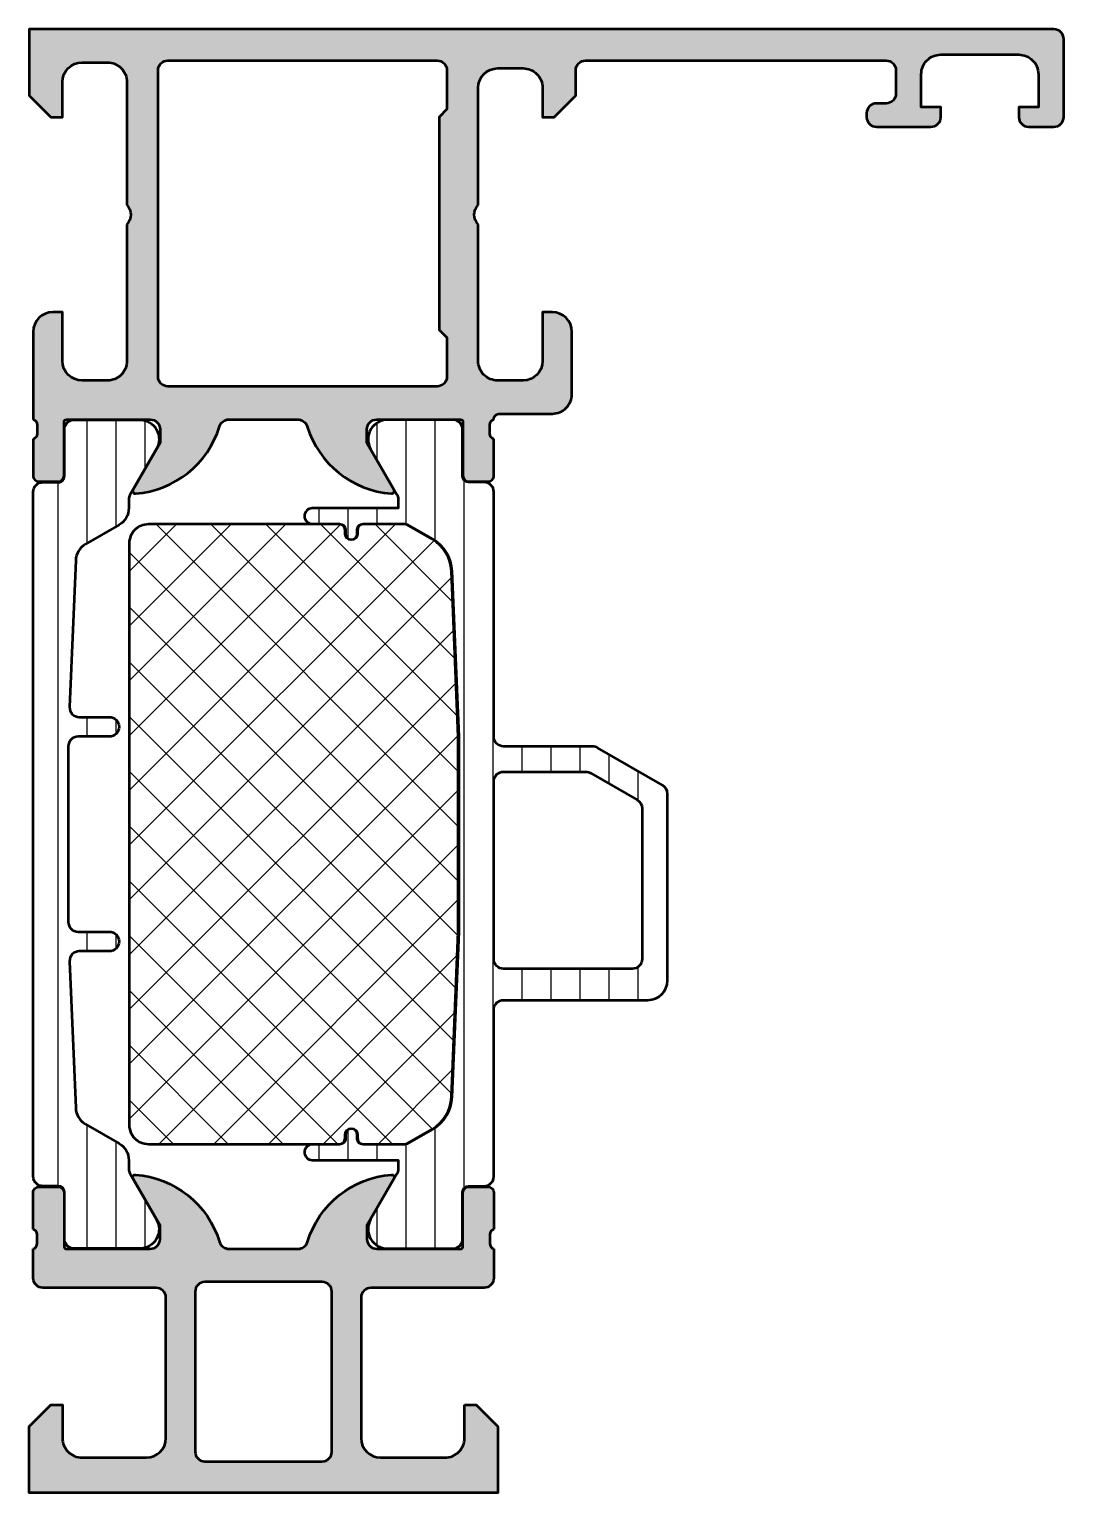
# Model space of a CAD drawing. Extents: x 0 to 53, y 0 to 75.
import ezdxf

# ---------------------------------------------------------------- set-up
doc = ezdxf.new("R2010")
doc.units = 0
for name, color, linetype, lineweight in [('0S-Alu contour', 7, 'Continuous', 50), ('0S-Alu hatch', 252, 'Continuous', 25), ('0S-Plastic contour', 254, 'Continuous', 50), ('0S-Plastic hatch', 253, 'Continuous', 25), ('0S-PT contour', 91, 'Continuous', 50), ('0S-PT hatch', 103, 'Continuous', 25)]:
    doc.layers.add(name, color=color, linetype=linetype, lineweight=lineweight)
pattern_1 = [(90, (0, 0), (-1.4859, 0), [])]

# ---------------------------------------------------------------- blocks, each defined once
blk = doc.blocks.new('391420__DE175511_6FBB_4BBF_A959_D37ACF2A283C_')
at = {"layer": '0S-Alu hatch'}
h = blk.add_hatch(color=256, dxfattribs=at)
edge = h.paths.add_edge_path()
edge.add_ellipse((2.700053505225822, 72.29989156596804), major_axis=(-1.000102307146056, 0), ratio=1, start_angle=270.00586769649135, end_angle=359.9941254733265, ccw=False)
edge.add_line((2.699951084125381, 73.29999386786957), (3.999938877095041, 73.29999386786947))
edge.add_ellipse((3.999962669483474, 72.30001766026353), major_axis=(-0.9999762078889711, 0), ratio=1, start_angle=179.9986504250064, end_angle=270.00136323587617, ccw=False)
edge.add_line((4.99993887709504, 72.29999410629209), (4.999938877095041, 66.00000011443625))
edge.add_ellipse((4.474991130321334, 65.50000011443625), major_axis=(-0.7249621623524855, 0), ratio=1, start_angle=136.3943329458766, end_angle=223.6056670541234, ccw=False)
edge.add_line((4.999938877095041, 65.00000011443623), (4.999938877095041, 57.99999916076193))
edge.add_ellipse((4.000024967955393, 57.99991306990158), major_axis=(-0.9999139128457843, 0), ratio=1, start_angle=89.99506693236742, end_angle=180.004933067632, ccw=False)
edge.add_line((3.999938877095042, 56.99999916076193), (2.699951084125837, 56.99999916076193))
edge.add_ellipse((2.699990407904311, 58.00003836532598), major_axis=(-1.000039205337196, 0), ratio=1, start_angle=0.0022461684533823245, end_angle=89.99774700178801, ccw=False)
edge.add_line((1.699951203335581, 57.99999916075963), (1.699951203334671, 60.50000011443727))
edge.add_line((1.699951203334671, 60.50000011443727), (1.199951203336035, 60.50000011443625))
edge.add_arc((1.200072840902947, 59.49987844706293), 1.000121674770262, 90.00696847134435, 179.993029821125)
edge.add_line((0.1999511735332591, 59.5000001144355), (0.1999511735159409, 55.00000000004266))
edge.add_ellipse((0.121114726972901, 54.73247940804958), major_axis=(-0.2788950563273994, 0), ratio=1, start_angle=178.8354106258985, end_angle=253.5801235805065, ccw=False)
edge.add_line((0.3999521735159144, 54.72681100005118), (0.3999521735159128, 54.27321700005119))
edge.add_ellipse((0.1210840778727509, 54.26755634057412), major_axis=(-0.2789255417371436, 0), ratio=1, start_angle=106.4245945553536, end_angle=181.1628700728881, ccw=False)
edge.add_line((0.1999511735159105, 54.00001300005119), (0.1999511735159125, 52.12000200004268))
edge.add_arc((0.4999511735159097, 52.12000200004268), 0.2999999999999971, 180, 269.9999999999999)
edge.add_line((0.4999511735159093, 51.82000200004267), (1.479925492558698, 51.82000200004267))
edge.add_arc((1.4799254925587, 52.12000200004268), 0.2999999999999971, 269.9999999999997, 360)
edge.add_line((1.779925492558697, 52.12000200004268), (1.779925492558695, 54.88000364138635))
edge.add_ellipse((1.899925492558692, 54.88000364138635), major_axis=(-0.1199999999999972, 0), ratio=1, start_angle=269.99990065165446, end_angle=360, ccw=False)
edge.add_line((1.899925700633381, 55.00000364138617), (6.199949625520567, 54.99999618533514))
edge.add_ellipse((6.199962507774221, 54.50000906772716), major_axis=(-0.499987117773936, 0), ratio=1, start_angle=179.9993980350858, end_angle=270.00147623556455, ccw=False)
edge.add_line((6.69994962552056, 54.50000381472764), (6.699949625520559, 53.79999923709295))
edge.add_line((6.699949625520559, 53.79999923709295), (5.317879013337218, 51.40617485542247))
edge.add_arc((5.436264783234131, 51.33782502377734), 0.136700000000008, 150.0000814796217, 274.3397826725405)
edge.add_arc((5.077189722511382, 56.06942752767233), 4.881907809369211, 274.3397826725371, 343.0454840365643)
edge.add_ellipse((10.22518126584539, 54.4999961853352), major_axis=(-0.4999999999999335, 0), ratio=1, start_angle=269.99999999999983, end_angle=343.0454840365638, ccw=False)
edge.add_line((10.22518126584539, 54.99999618533514), (13.75769048600999, 54.99999618533514))
edge.add_ellipse((13.75769048601007, 54.49999618533517), major_axis=(-0.4999999999999574, 0), ratio=1, start_angle=197.289552715744, end_angle=270.00000000000915, ccw=False)
edge.add_arc((18.93573348723062, 56.11174128798317), 4.923085062803212, 197.2895527157344, 265.5272736079399)
edge.add_arc((18.56246944988139, 51.33993283333547), 0.1367000000000129, 265.5272736079411, 389.9999185203845)
edge.add_line((18.68085521977829, 51.40828266498061), (17.3000015480141, 53.79999923709295))
edge.add_line((17.3000015480141, 53.79999923709295), (17.3000015480141, 54.50000381472967))
edge.add_ellipse((17.79998866576043, 54.50000906772717), major_axis=(-0.499987117773931, 0), ratio=1, start_angle=-90.00147623556558, end_angle=0.0006019649143240713, ccw=False)
edge.add_line((17.8000015480141, 54.99999618533514), (22.10002547288532, 55.00000364138617))
edge.add_ellipse((22.10002568096002, 54.88000364138636), major_axis=(-0.1199999999999931, 0), ratio=1, start_angle=180, end_angle=270.00009934834884, ccw=False)
edge.add_line((22.22002568096001, 54.88000364138635), (22.22002568096001, 52.12000200000338))
edge.add_arc((22.52002568096, 52.12000200000338), 0.2999999999999936, 180, 269.9999999999993)
edge.add_line((22.52002568096, 51.82000200000338), (23.50000000000279, 51.82000200000338))
edge.add_arc((23.50000000000279, 52.12000200000338), 0.2999999999999971, 270, 360)
edge.add_line((23.80000000000279, 52.12000200000338), (23.80000000000279, 54.00001300001189))
edge.add_ellipse((23.87886709564595, 54.26755634053483), major_axis=(-0.2789255417371413, 0), ratio=1, start_angle=-1.1628700728879835, end_angle=73.57540544464689, ccw=False)
edge.add_line((23.59999900000279, 54.2732170000119), (23.59999900000279, 54.72681100001189))
edge.add_ellipse((23.87883644654625, 54.73247940801027), major_axis=(-0.2788950563278464, 0), ratio=1, start_angle=-73.58012358050848, end_angle=1.164589374096579, ccw=False)
edge.add_ellipse((24.10000000000004, 55.00000000000368), major_axis=(-0.2999999999969418, 0), ratio=1, start_angle=269.99999999997624, end_angle=360, ccw=False)
edge.add_line((24.10000000000016, 55.30000000000062), (26.79995117353271, 55.3000000000005))
edge.add_arc((26.79995117353271, 56.30000000000051), 1, 269.9999999999998, 360)
edge.add_line((27.79995117353271, 56.30000000000051), (27.79995117353226, 59.50000000000056))
edge.add_arc((26.79995117353249, 59.50000000000078), 0.9999999999997726, 0, 89.99999999998697)
edge.add_line((26.79995117353271, 60.50000000000055), (26.29995117353272, 60.50000000000055))
edge.add_line((26.29995117353272, 60.50000000000055), (26.29995117353226, 58.00000000000067))
edge.add_ellipse((25.2999511735322, 58.00000000000061), major_axis=(-1.00000000000006, 0), ratio=1, start_angle=90.00000000000352, end_angle=180, ccw=False)
edge.add_line((25.29995117353226, 57.00000000000056), (23.99995117353252, 57.00000000000066))
edge.add_ellipse((23.99995117353242, 58.00000000000055), major_axis=(-0.9999999999998863, 0), ratio=1, start_angle=0, end_angle=90.00000000000591, ccw=False)
edge.add_line((22.99995117353253, 58.00000000000055), (22.99995117353253, 65.00000000000055))
edge.add_ellipse((23.52495117353253, 65.50000000000055), major_axis=(-0.7250000000000014, 0), ratio=1, start_angle=-43.6028189727034, end_angle=43.60281897270352, ccw=False)
edge.add_line((22.99995117353253, 66.00000000000055), (22.99995117353253, 72.00000000000044))
edge.add_ellipse((23.9999511735326, 72.00000000000048), major_axis=(-1.000000000000071, 0), ratio=1, start_angle=270.0000000000041, end_angle=360, ccw=False)
edge.add_line((23.99995117353253, 73.00000000000055), (25.29995117353227, 73.00000000000044))
edge.add_ellipse((25.29995117353232, 72.00000000000048), major_axis=(-0.999999999999943, 0), ratio=1, start_angle=180, end_angle=270.00000000000284, ccw=False)
edge.add_line((26.29995117353226, 72.00000000000048), (26.29995117353226, 70.50000000000055))
edge.add_line((26.29995117353226, 70.50000000000055), (26.89995117353217, 70.50000000000044))
edge.add_line((26.89995117353217, 70.50000000000044), (27.99995117353253, 71.60000000000058))
edge.add_line((27.99995117353253, 71.60000000000058), (27.99995117353253, 72.90000000000053))
edge.add_ellipse((28.49995117353253, 72.90000000000053), major_axis=(-0.4999999999999965, 0), ratio=1, start_angle=269.9999999999996, end_angle=360, ccw=False)
edge.add_line((28.49995117353253, 73.40000000000053), (43.89999999999896, 73.40000000000053))
edge.add_ellipse((43.89999999999916, 72.90000000000072), major_axis=(-0.4999999999998153, 0), ratio=1, start_angle=180, end_angle=270.000000000022, ccw=False)
edge.add_line((44.39999999999898, 72.9000000000007), (44.39999999999943, 71.70000000000117))
edge.add_ellipse((43.89999999999824, 71.70000000000098), major_axis=(-0.5000000000011938, 0), ratio=1, start_angle=90.00000000008379, end_angle=180, ccw=False)
edge.add_line((43.89999999999897, 71.19999999999979), (43.39999999999897, 71.1999999999998))
edge.add_arc((43.39999999999853, 70.70000000000024), 0.4999999999995595, 89.99999999994868, 180)
edge.add_line((42.89999999999897, 70.70000000000024), (42.89999999999897, 70.49999999999987))
edge.add_arc((43.39999999999897, 70.49999999999999), 0.5, 180, 270)
edge.add_line((43.39999999999897, 69.99999999999999), (46.19999999999824, 70.0000000000009))
edge.add_arc((46.19999999999864, 70.5000000000014), 0.5000000000005116, 269.9999999999544, 360)
edge.add_line((46.69999999999915, 70.5000000000014), (46.69999999999915, 70.99999999999999))
edge.add_line((46.69999999999915, 70.99999999999999), (45.69999999999915, 70.99999999999999))
edge.add_line((45.69999999999915, 70.99999999999999), (45.69999999999915, 72.70000000000049))
edge.add_ellipse((46.6999999999988, 72.70000000000014), major_axis=(-0.9999999999996518, 0), ratio=1, start_angle=269.99999999998005, end_angle=360, ccw=False)
edge.add_line((46.69999999999915, 73.6999999999998), (50.69999999999915, 73.6999999999998))
edge.add_ellipse((50.6999999999992, 72.69999999999985), major_axis=(-0.9999999999999573, 0), ratio=1, start_angle=180, end_angle=270.00000000000284, ccw=False)
edge.add_line((51.69999999999916, 72.69999999999986), (51.69999999999916, 70.99999999999999))
edge.add_line((51.69999999999916, 70.99999999999999), (50.69999999999915, 70.99999999999999))
edge.add_line((50.69999999999915, 70.99999999999999), (50.69999999999915, 70.49999999999999))
edge.add_arc((51.19999999999915, 70.49999999999999), 0.5, 180, 270)
edge.add_line((51.19999999999915, 69.99999999999999), (52.49999999999843, 69.99999999999999))
edge.add_arc((52.4999999999986, 70.50000000000027), 0.5000000000002843, 269.9999999999804, 360)
edge.add_line((52.99999999999888, 70.50000000000027), (52.99999999999888, 74.50000000000009))
edge.add_arc((52.49999999999825, 74.50000000000027), 0.5000000000006253, 0, 89.99999999997966)
edge.add_line((52.49999999999843, 75.0000000000009), (-6.608e-13, 74.99999999999999))
edge.add_line((-6.608e-13, 74.99999999999999), (-1.115e-12, 71.59997570037466))
edge.add_line((-1.115e-12, 71.59997570037466), (1.09997561739808, 70.50000011443625))
edge.add_line((1.09997561739808, 70.50000011443625), (1.69995120333558, 70.50000011443625))
edge.add_line((1.69995120333558, 70.50000011443625), (1.699951203336487, 72.29999410628986))
edge = h.paths.add_edge_path()
edge.add_line((7.099999912250289, 73.39996337413321), (20.89995117353262, 73.39996337413423))
edge.add_ellipse((20.89995117353264, 72.89996337413424), major_axis=(-0.4999999999999823, 0), ratio=1, start_angle=180, end_angle=270.00000000000205, ccw=False)
edge.add_line((21.39995117353262, 72.89996337413423), (21.39995117353262, 70.90000000000087))
edge.add_line((21.39995117353262, 70.90000000000087), (20.99995117353253, 70.50000000000067))
edge.add_line((20.99995117353253, 70.50000000000067), (20.99995117353253, 59.59999915705576))
edge.add_line((20.99995117353253, 59.59999915705576), (21.39995117353262, 59.19999915705544))
edge.add_line((21.39995117353262, 59.19999915705544), (21.39995117353262, 57.19999915705556))
edge.add_ellipse((20.89995117353296, 57.19999915705556), major_axis=(-0.499999999999659, 0), ratio=1, start_angle=90.00000000001302, end_angle=180, ccw=False)
edge.add_line((20.89995117353308, 56.6999991570559), (7.099999912251199, 56.69999915705567))
edge.add_ellipse((7.099999912251427, 57.19999915705635), major_axis=(-0.5000000000006822, 0), ratio=1, start_angle=0, end_angle=89.99999999997402, ccw=False)
edge.add_line((6.599999912250745, 57.19999915705658), (6.599999912250744, 72.89996349334287))
edge.add_ellipse((7.099932248160381, 72.90003103823969), major_axis=(-0.4999323404725673, 0), ratio=1, start_angle=-90.00775478294622, end_angle=0.0077411226239973985, ccw=False)
at = {"layer": '0S-Alu contour', "color": 7}
for points in [[(52.49999999999843, 75.0000000000009), (-6.608e-13, 74.99999999999999), (-1.115e-12, 71.59997570037466), (1.09997561739808, 70.50000011443625), (1.69995120333558, 70.50000011443625), (1.699951203336487, 72.29999410628986)], [(52.99999999999888, 70.50000000000027), (52.99999999999888, 74.50000000000009)], [(46.69999999999915, 73.6999999999998), (50.69999999999915, 73.6999999999998)], [(2.699951084125381, 73.29999386786957), (3.999938877095041, 73.29999386786947)], [(6.599999912250745, 57.19999915705658), (6.599999912250744, 72.89996349334287)], [(7.099999912250289, 73.39996337413321), (20.89995117353262, 73.39996337413423)], [(21.39995117353262, 72.89996337413423), (21.39995117353262, 70.90000000000087), (20.99995117353253, 70.50000000000067), (20.99995117353253, 59.59999915705576), (21.39995117353262, 59.19999915705544), (21.39995117353262, 57.19999915705556)], [(23.99995117353253, 73.00000000000055), (25.29995117353227, 73.00000000000044)], [(26.29995117353226, 72.00000000000048), (26.29995117353226, 70.50000000000055), (26.89995117353217, 70.50000000000044), (27.99995117353253, 71.60000000000058), (27.99995117353253, 72.90000000000053)], [(28.49995117353253, 73.40000000000053), (43.89999999999896, 73.40000000000053)], [(44.39999999999898, 72.9000000000007), (44.39999999999943, 71.70000000000117)], [(4.99993887709504, 72.29999410629209), (4.999938877095041, 66.00000011443625)], [(46.69999999999915, 70.5000000000014), (46.69999999999915, 70.99999999999999), (45.69999999999915, 70.99999999999999), (45.69999999999915, 72.70000000000049)], [(51.69999999999916, 72.69999999999986), (51.69999999999916, 70.99999999999999), (50.69999999999915, 70.99999999999999), (50.69999999999915, 70.49999999999999)], [(22.99995117353253, 66.00000000000055), (22.99995117353253, 72.00000000000044)], [(42.89999999999897, 70.70000000000024), (42.89999999999897, 70.49999999999987)], [(43.89999999999897, 71.19999999999979), (43.39999999999897, 71.1999999999998)], [(43.39999999999897, 69.99999999999999), (46.19999999999824, 70.0000000000009)], [(51.19999999999915, 69.99999999999999), (52.49999999999843, 69.99999999999999)], [(4.999938877095041, 65.00000011443623), (4.999938877095041, 57.99999916076193)], [(22.99995117353253, 58.00000000000055), (22.99995117353253, 65.00000000000055)], [(1.699951203335581, 57.99999916075963), (1.699951203334671, 60.50000011443727), (1.199951203336035, 60.50000011443625)], [(26.79995117353271, 60.50000000000055), (26.29995117353272, 60.50000000000055), (26.29995117353226, 58.00000000000067)], [(0.1999511735332591, 59.5000001144355), (0.1999511735159409, 55.00000000004266)], [(27.79995117353271, 56.30000000000051), (27.79995117353226, 59.50000000000056)], [(3.999938877095042, 56.99999916076193), (2.699951084125837, 56.99999916076193)], [(20.89995117353308, 56.6999991570559), (7.0999999122512, 56.69999915705567)], [(25.29995117353226, 57.00000000000056), (23.99995117353252, 57.00000000000066)], [(1.779925492558697, 52.12000200004268), (1.779925492558695, 54.88000364138635)], [(1.899925700633381, 55.00000364138617), (6.199949625520567, 54.99999618533514)], [(10.22518126584539, 54.99999618533514), (13.75769048600999, 54.99999618533514)], [(17.8000015480141, 54.99999618533514), (22.10002547288532, 55.00000364138617)], [(22.22002568096001, 54.88000364138635), (22.22002568096001, 52.12000200000338)], [(24.10000000000016, 55.30000000000062), (26.79995117353271, 55.3000000000005)], [(0.3999521735159144, 54.72681100005118), (0.3999521735159128, 54.27321700005119)], [(6.69994962552056, 54.50000381472764), (6.699949625520559, 53.79999923709295), (5.317879013337218, 51.40617485542247)], [(18.68085521977829, 51.40828266498061), (17.3000015480141, 53.79999923709295), (17.3000015480141, 54.50000381472967)], [(23.59999900000279, 54.2732170000119), (23.59999900000279, 54.72681100001189)], [(0.1999511735159105, 54.00001300005119), (0.1999511735159125, 52.12000200004268)], [(23.80000000000279, 52.12000200000338), (23.80000000000279, 54.00001300001189)], [(0.4999511735159093, 51.82000200004267), (1.479925492558698, 51.82000200004267)], [(22.52002568096, 51.82000200000338), (23.50000000000279, 51.82000200000338)]]:
    blk.add_lwpolyline(points, dxfattribs=at)
for centre, radius, start, end in [((52.49999999999825, 74.50000000000027), 0.5000000000006253, 0, 89.99999999997966), ((43.39999999999853, 70.70000000000024), 0.4999999999995595, 89.99999999994868, 180), ((43.39999999999897, 70.49999999999999), 0.5, 180, 270), ((46.19999999999864, 70.5000000000014), 0.5000000000005116, 269.9999999999544, 0), ((51.19999999999915, 70.49999999999999), 0.5, 180, 270), ((52.4999999999986, 70.50000000000027), 0.5000000000002843, 269.9999999999804, 0), ((1.200072840902947, 59.49987844706293), 1.000121674770262, 90.00696847134435, 179.993029821125), ((26.79995117353249, 59.50000000000078), 0.9999999999997726, 0, 89.99999999998697), ((26.79995117353271, 56.30000000000051), 1, 269.9999999999998, 0), ((5.077189722511382, 56.06942752767233), 4.881907809369211, 274.3397826725371, 343.0454840365643), ((18.93573348723062, 56.11174128798317), 4.923085062803212, 197.2895527157344, 265.5272736079399), ((0.4999511735159097, 52.12000200004268), 0.2999999999999971, 180, 269.9999999999999), ((1.4799254925587, 52.12000200004268), 0.2999999999999971, 269.9999999999997, 0), ((22.52002568096, 52.12000200000338), 0.2999999999999936, 180, 269.9999999999993), ((23.50000000000279, 52.12000200000338), 0.2999999999999971, 270, 0), ((5.436264783234131, 51.33782502377734), 0.136700000000008, 150.0000814796217, 274.3397826725405), ((18.56246944988139, 51.33993283333547), 0.1367000000000129, 265.5272736079411, 29.99991852038456)]:
    blk.add_arc(centre, radius, start, end, dxfattribs=at)
at = {"layer": '0S-Alu contour', "color": 7, "extrusion": (-6e-16, 1.6e-15, -1)}
blk.add_arc((-46.6999999999988, 72.70000000000014), 0.9999999999996518, 0, 90.00000000001994, dxfattribs=at)
at = {"layer": '0S-Alu contour', "color": 7, "extrusion": (1.7e-15, 7e-16, -1)}
blk.add_arc((-50.6999999999992, 72.69999999999985), 0.9999999999999573, 89.99999999999714, 180, dxfattribs=at)
at = {"layer": '0S-Alu contour', "color": 7, "extrusion": (0, 0, -1)}
for centre, radius, start, end in [((-2.700053505225822, 72.29989156596804), 1.000102307146056, 0.0058745266735143, 89.99413230350866), ((-7.099932248160381, 72.90003103823969), 0.4999323404725673, 359.992258877376, 90.00775478294631), ((-20.89995117353264, 72.89996337413424), 0.4999999999999823, 89.99999999999797, 180), ((-7.099999912251427, 57.19999915705635), 0.5000000000006822, 270.000000000026, 0), ((-20.89995117353296, 57.19999915705556), 0.499999999999659, 180, 269.999999999987), ((-10.22518126584539, 54.4999961853352), 0.4999999999999335, 16.95451596343619, 90.00000000000018), ((-24.10000000000004, 55.00000000000368), 0.2999999999969418, 0, 90.00000000002376)]:
    blk.add_arc(centre, radius, start, end, dxfattribs=at)
at = {"layer": '0S-Alu contour', "color": 7, "extrusion": (2e-16, 1e-16, -1)}
blk.add_arc((-3.999962669483474, 72.30001766026353), 0.9999762078889711, 89.99863676412386, 180.0013495749936, dxfattribs=at)
at = {"layer": '0S-Alu contour', "color": 7, "extrusion": (-3e-16, 8e-16, -1)}
blk.add_arc((-23.9999511735326, 72.00000000000048), 1.000000000000071, 0, 89.99999999999594, dxfattribs=at)
at = {"layer": '0S-Alu contour', "color": 7, "extrusion": (9e-16, 4e-16, -1)}
blk.add_arc((-25.29995117353232, 72.00000000000048), 0.999999999999943, 89.99999999999714, 180, dxfattribs=at)
at = {"layer": '0S-Alu contour', "color": 7, "extrusion": (-8e-16, 1.9e-15, -1)}
blk.add_arc((-28.49995117353253, 72.90000000000053), 0.4999999999999965, 0, 90.0000000000004, dxfattribs=at)
at = {"layer": '0S-Alu contour', "color": 7, "extrusion": (3e-15, 1.2e-15, -1)}
blk.add_arc((-43.89999999999916, 72.90000000000072), 0.4999999999998153, 89.99999999997802, 180, dxfattribs=at)
at = {"layer": '0S-Alu contour', "color": 7, "extrusion": (1.3e-15, -3e-15, -1)}
blk.add_arc((-43.89999999999824, 71.70000000000098), 0.5000000000011938, 180, 269.9999999999162, dxfattribs=at)
at = {"layer": '0S-Alu contour', "color": 7, "extrusion": (3e-16, -1e-16, -1)}
blk.add_arc((-4.474991130321334, 65.50000011443625), 0.7249621623524857, 136.3943329458766, 223.6056670541234, dxfattribs=at)
at = {"layer": '0S-Alu contour', "color": 7, "extrusion": (-1.1e-15, 5e-16, -1)}
blk.add_arc((-23.52495117353253, 65.50000000000055), 0.7250000000000015, 316.3971810272965, 43.6028189727035, dxfattribs=at)
at = {"layer": '0S-Alu contour', "color": 7, "extrusion": (-1e-16, 0, -1)}
blk.add_arc((-2.699990407904311, 58.00003836532598), 1.000039205337196, 270.0022529982121, 359.9977538315466, dxfattribs=at)
at = {"layer": '0S-Alu contour', "color": 7, "extrusion": (1e-16, -2e-16, -1)}
blk.add_arc((-4.000024967955393, 57.99991306990158), 0.9999139128457843, 179.995066932368, 270.0049330676326, dxfattribs=at)
at = {"layer": '0S-Alu contour', "color": 7, "extrusion": (-8e-16, -3e-16, -1)}
blk.add_arc((-23.99995117353242, 58.00000000000055), 0.9999999999998863, 269.9999999999941, 0, dxfattribs=at)
at = {"layer": '0S-Alu contour', "color": 7, "extrusion": (4e-16, -9e-16, -1)}
blk.add_arc((-25.2999511735322, 58.00000000000061), 1.00000000000006, 180, 269.9999999999965, dxfattribs=at)
at = {"layer": '0S-Alu contour', "color": 7, "extrusion": (1e-16, 0, -1)}
blk.add_arc((-0.121114726972901, 54.73247940804958), 0.2788950563273994, 106.4198764194935, 181.1645893741016, dxfattribs=at)
at = {"layer": '0S-Alu contour', "color": 7, "extrusion": (-2e-16, 5e-16, -1)}
blk.add_arc((-1.899925492558692, 54.88000364138635), 0.1199999999999972, 0, 90.00009934834556, dxfattribs=at)
at = {"layer": '0S-Alu contour', "color": 7, "extrusion": (4e-16, 2e-16, -1)}
blk.add_arc((-6.199962507774221, 54.50000906772716), 0.4999871177739361, 89.99852376443545, 180.0006019649143, dxfattribs=at)
at = {"layer": '0S-Alu contour', "color": 7, "extrusion": (1.2e-15, 9e-16, -1)}
blk.add_arc((-13.75769048601007, 54.49999618533517), 0.4999999999999574, 89.99999999999083, 162.710447284256, dxfattribs=at)
at = {"layer": '0S-Alu contour', "color": 7, "extrusion": (-5e-16, 1.2e-15, -1)}
blk.add_arc((-17.79998866576043, 54.50000906772717), 0.499987117773931, 359.9993980350857, 90.00147623556566, dxfattribs=at)
at = {"layer": '0S-Alu contour', "color": 7, "extrusion": (6.3e-15, 2.6e-15, -1)}
blk.add_arc((-22.10002568096002, 54.88000364138636), 0.1199999999999931, 89.99990065165116, 180, dxfattribs=at)
at = {"layer": '0S-Alu contour', "color": 7, "extrusion": (-2.5e-15, 3.6e-15, -1)}
blk.add_arc((-23.87883644654625, 54.73247940801027), 0.2788950563278464, 358.8354106259034, 73.58012358050856, dxfattribs=at)
at = {"layer": '0S-Alu contour', "color": 7, "extrusion": (1e-16, -1e-16, -1)}
blk.add_arc((-0.1210840778727509, 54.26755634057412), 0.2789255417371436, 178.8371299271119, 253.5754054446464, dxfattribs=at)
at = {"layer": '0S-Alu contour', "color": 7, "extrusion": (-4.2e-15, -1.3e-15, -1)}
blk.add_arc((-23.87886709564595, 54.26755634053483), 0.2789255417371413, 286.4245945553531, 1.162870072888105, dxfattribs=at)
blk = doc.blocks.new('278259__34CAE7A2_0A49_4D48_A950_A595713D0B32___FCA69AF1_B8FB_4302_8C30_5C21CF7C82E1_')
at = {"layer": '0S-Plastic hatch'}
h = blk.add_hatch(dxfattribs=at)
h.set_pattern_fill('ANSI31', color=256, scale=0.4680000000000001, angle=45, style=0)
h.set_pattern_definition(pattern_1)
edge = h.paths.add_edge_path()
edge.add_arc((28.86602540378462, 37.75000000000135), 0.5000000000000077, 59.99999999999956, 89.9999999999992)
edge.add_line((28.86602540378463, 38.25000000000136), (24.30000000000019, 38.25000000000135))
edge.add_ellipse((24.30000000000019, 38.75000000000135), major_axis=(-0.5, 0), ratio=1, start_angle=0, end_angle=90, ccw=False)
edge.add_line((23.80000000000019, 38.75000000000135), (23.80000000000018, 51.29000000000135))
edge.add_arc((23.30000000000019, 51.29000000000136), 0.4999999999999965, 0, 90.0000000000004)
edge.add_line((23.30000000000018, 51.79000000000135), (22.50000000000019, 51.79000000000135))
edge.add_ellipse((22.50000000000019, 52.09000000000135), major_axis=(-0.3000000000000043, 0), ratio=1, start_angle=0, end_angle=90, ccw=False)
edge.add_line((22.20000000000018, 52.09000000000135), (22.20000000000018, 54.49000000000135))
edge.add_arc((21.70000000000019, 54.49000000000136), 0.4999999999999965, 0, 90.0000000000004)
edge.add_line((21.70000000000018, 54.99000000000135), (18.35655099261719, 54.99000000000135))
edge.add_arc((18.35655099261719, 53.99000000000135), 1, 89.9999999999998, 210)
edge.add_line((17.49052558883275, 53.49000000000135), (18.8330127018924, 51.16474411167558))
edge.add_ellipse((18.40000000000019, 50.9147441116756), major_axis=(-0.4999999999999883, 0), ratio=1, start_angle=180, end_angle=210.0000000000001, ccw=False)
edge.add_line((18.90000000000018, 50.9147441116756), (18.90000000000018, 50.45000000000135))
edge.add_line((18.90000000000018, 50.45000000000135), (14.50000000000019, 50.45000000000135))
edge.add_arc((14.50000000000019, 50.05000000000135), 0.3999999999999986, 90, 270)
edge.add_line((14.50000000000019, 49.65000000000135), (15.9000000000002, 49.65000000000135))
edge.add_ellipse((15.9000000000002, 49.35000000000136), major_axis=(-0.2999999999999971, 0), ratio=1, start_angle=180, end_angle=269.99999999999966, ccw=False)
edge.add_line((16.20000000000019, 49.35000000000136), (16.2000000000002, 49.15000000000135))
edge.add_arc((16.5000000000002, 49.15000000000135), 0.2999999999999971, 180, 360)
edge.add_line((16.8000000000002, 49.15000000000135), (16.8000000000002, 49.35000000000135))
edge.add_ellipse((17.1000000000002, 49.35000000000136), major_axis=(-0.3000000000000007, 0), ratio=1, start_angle=270, end_angle=360, ccw=False)
edge.add_line((17.1000000000002, 49.65000000000135), (19.26410161513793, 49.65000000000135))
edge.add_ellipse((19.26410161513794, 49.45000000000136), major_axis=(-0.1999999999999957, 0), ratio=1, start_angle=240.00000000000222, end_angle=270.00000000000205, ccw=False)
edge.add_line((19.36410161513793, 49.62320508075825), (20.64760694097076, 48.88217293538235))
edge.add_ellipse((19.64760694097076, 47.15012212781346), major_axis=(-2.000000000000002, 0), ratio=1, start_angle=182.3903440036568, end_angle=240.0000000000002, ccw=False)
edge.add_line((21.64586668730946, 47.23353667188361), (22.00000000000019, 38.75000000000135))
edge.add_line((22.00000000000019, 38.75000000000135), (22.00000000000019, 28.75000000000135))
edge.add_line((22.00000000000019, 28.75000000000135), (21.64586668730945, 20.26646332811909))
edge.add_ellipse((19.64760694097076, 20.34987787218924), major_axis=(-1.999999999999998, 0), ratio=1, start_angle=119.9999999999998, end_angle=177.6096559963433, ccw=False)
edge.add_line((20.64760694097076, 18.61782706462036), (19.36410161513793, 17.87679491924446))
edge.add_ellipse((19.26410161513794, 18.05000000000135), major_axis=(-0.1999999999999994, 0), ratio=1, start_angle=89.99999999999898, end_angle=119.99999999999821, ccw=False)
edge.add_line((19.26410161513793, 17.85000000000135), (17.1000000000002, 17.85000000000135))
edge.add_ellipse((17.1000000000002, 18.15000000000135), major_axis=(-0.3000000000000007, 0), ratio=1, start_angle=0, end_angle=90, ccw=False)
edge.add_line((16.8000000000002, 18.15000000000135), (16.8000000000002, 18.35000000000135))
edge.add_arc((16.5000000000002, 18.35000000000135), 0.3000000000000007, 0, 180)
edge.add_line((16.2000000000002, 18.35000000000135), (16.2000000000002, 18.15000000000135))
edge.add_ellipse((15.9000000000002, 18.15000000000135), major_axis=(-0.3000000000000007, 0), ratio=1, start_angle=89.99999999999972, end_angle=180, ccw=False)
edge.add_line((15.9000000000002, 17.85000000000135), (14.50000000000019, 17.85000000000135))
edge.add_arc((14.50000000000019, 17.45000000000135), 0.3999999999999986, 90, 270)
edge.add_line((14.50000000000019, 17.05000000000135), (18.9000000000002, 17.05000000000135))
edge.add_line((18.9000000000002, 17.05000000000135), (18.90000000000019, 16.58525588832711))
edge.add_ellipse((18.4000000000002, 16.58525588832711), major_axis=(-0.5, 0), ratio=1, start_angle=149.9999999999999, end_angle=180, ccw=False)
edge.add_line((18.83301270189241, 16.33525588832711), (17.49052558883277, 14.01000000000135))
edge.add_arc((18.35655099261721, 13.51000000000136), 1.000000000000001, 150.0000000000005, 269.9999999999998)
edge.add_line((18.35655099261721, 12.51000000000136), (21.70000000000019, 12.51000000000136))
edge.add_arc((21.70000000000019, 13.01000000000136), 0.5, 270.0000000000004, 360)
edge.add_line((22.20000000000019, 13.01000000000135), (22.2000000000002, 15.41000000000135))
edge.add_ellipse((22.50000000000019, 15.41000000000135), major_axis=(-0.3000000000000007, 0), ratio=1, start_angle=270, end_angle=360, ccw=False)
edge.add_line((22.50000000000019, 15.71000000000135), (23.30000000000019, 15.71000000000135))
edge.add_arc((23.3000000000002, 16.21000000000135), 0.5, 269.9999999999996, 360)
edge.add_line((23.8000000000002, 16.21000000000135), (23.80000000000019, 24.75000000000135))
edge.add_ellipse((24.30000000000019, 24.75000000000135), major_axis=(-0.5, 0), ratio=1, start_angle=270, end_angle=360, ccw=False)
edge.add_line((24.30000000000019, 25.25000000000135), (31.70000000000023, 25.25000000000135))
edge.add_arc((31.70000000000023, 26.25000000000136), 1.000000000000003, 270.0000000000002, 360)
edge.add_line((32.70000000000023, 26.25000000000135), (32.70000000000023, 35.82512886940491))
edge.add_arc((32.20000000000022, 35.8251288694049), 0.5000000000000071, 0, 59.99999999999956)
edge.add_line((32.45000000000023, 36.25814157129712), (29.11602540378463, 38.18301270189357))
edge = h.paths.add_edge_path()
edge.add_ellipse((30.90000000000023, 35.07457351945839), major_axis=(-0.4999999999999962, 0), ratio=1, start_angle=180, end_angle=240.0000000000002, ccw=False)
edge.add_line((31.40000000000023, 35.07457351945839), (31.40000000000023, 27.35000000000136))
edge.add_ellipse((30.90000000000023, 27.35000000000136), major_axis=(-0.5, 0), ratio=1, start_angle=89.9999999999996, end_angle=180, ccw=False)
edge.add_line((30.90000000000023, 26.85000000000135), (24.30000000000019, 26.85000000000135))
edge.add_ellipse((24.30000000000019, 27.35000000000136), major_axis=(-0.5, 0), ratio=1, start_angle=0, end_angle=90, ccw=False)
edge.add_line((23.80000000000019, 27.35000000000136), (23.80000000000019, 36.45000000000135))
edge.add_ellipse((24.30000000000019, 36.45000000000135), major_axis=(-0.5, 0), ratio=1, start_angle=270, end_angle=360, ccw=False)
edge.add_line((24.30000000000019, 36.95000000000135), (28.51769145362417, 36.95000000000135))
edge.add_ellipse((28.51769145362417, 36.45000000000135), major_axis=(-0.5, 0), ratio=1, start_angle=240.00000000000068, end_angle=270, ccw=False)
edge.add_line((28.76769145362417, 36.88301270189358), (31.15000000000023, 35.50758622135061))
at = {"layer": '0S-Alu contour', "color": 7}
for points in [[(24.30000000000019, 36.95000000000135), (28.51769145362417, 36.95000000000135)], [(28.76769145362417, 36.88301270189358), (31.15000000000023, 35.50758622135061)], [(23.80000000000019, 27.35000000000136), (23.80000000000019, 36.45000000000135)], [(31.40000000000023, 35.07457351945839), (31.40000000000023, 27.35000000000136)], [(30.90000000000023, 26.85000000000135), (24.30000000000019, 26.85000000000135)]]:
    blk.add_lwpolyline(points, dxfattribs=at)
at = {"layer": '0S-Alu contour', "color": 7, "extrusion": (0, 0, -1)}
for centre, radius, start, end in [((-24.30000000000019, 36.45000000000135), 0.5, 0, 90), ((-28.51769145362417, 36.45000000000135), 0.5, 90, 119.9999999999993), ((-30.90000000000023, 35.07457351945839), 0.4999999999999962, 119.9999999999998, 180), ((-24.30000000000019, 27.35000000000136), 0.5, 270, 0), ((-30.90000000000023, 27.35000000000136), 0.5, 180, 270.0000000000004)]:
    blk.add_arc(centre, radius, start, end, dxfattribs=at)
at = {"layer": '0S-Plastic contour', "color": 7}
for points in [[(21.70000000000018, 54.99000000000135), (18.35655099261719, 54.99000000000135)], [(22.20000000000018, 52.09000000000135), (22.20000000000018, 54.49000000000135)], [(17.49052558883275, 53.49000000000135), (18.8330127018924, 51.16474411167558)], [(23.30000000000018, 51.79000000000135), (22.50000000000019, 51.79000000000135)], [(23.80000000000019, 38.75000000000135), (23.80000000000018, 51.29000000000135)], [(18.90000000000018, 50.9147441116756), (18.90000000000018, 50.45000000000135), (14.50000000000019, 50.45000000000135)], [(14.50000000000019, 49.65000000000135), (15.9000000000002, 49.65000000000135)], [(17.1000000000002, 49.65000000000135), (19.26410161513793, 49.65000000000135)], [(19.36410161513793, 49.62320508075825), (20.64760694097076, 48.88217293538235)], [(16.20000000000019, 49.35000000000136), (16.2000000000002, 49.15000000000135)], [(16.8000000000002, 49.15000000000135), (16.8000000000002, 49.35000000000135)], [(21.64586668730946, 47.23353667188361), (22.00000000000019, 38.75000000000135), (22.00000000000019, 28.75000000000135), (21.64586668730945, 20.26646332811909)], [(28.86602540378463, 38.25000000000136), (24.30000000000019, 38.25000000000135)], [(32.45000000000023, 36.25814157129712), (29.11602540378463, 38.18301270189357)], [(32.70000000000023, 26.25000000000135), (32.70000000000023, 35.82512886940491)], [(24.30000000000019, 25.25000000000135), (31.70000000000023, 25.25000000000135)], [(23.8000000000002, 16.21000000000135), (23.80000000000019, 24.75000000000135)], [(16.2000000000002, 18.35000000000135), (16.2000000000002, 18.15000000000135)], [(16.8000000000002, 18.15000000000135), (16.8000000000002, 18.35000000000135)], [(20.64760694097076, 18.61782706462036), (19.36410161513793, 17.87679491924446)], [(15.9000000000002, 17.85000000000135), (14.50000000000019, 17.85000000000135)], [(19.26410161513793, 17.85000000000135), (17.1000000000002, 17.85000000000135)], [(14.50000000000019, 17.05000000000135), (18.9000000000002, 17.05000000000135), (18.90000000000019, 16.58525588832711)], [(18.83301270189241, 16.33525588832711), (17.49052558883277, 14.01000000000135)], [(22.20000000000019, 13.01000000000135), (22.2000000000002, 15.41000000000135)], [(22.50000000000019, 15.71000000000135), (23.30000000000019, 15.71000000000135)], [(18.35655099261721, 12.51000000000136), (21.70000000000019, 12.51000000000136)]]:
    blk.add_lwpolyline(points, dxfattribs=at)
for centre, radius, start, end in [((18.35655099261719, 53.99000000000135), 1, 89.9999999999998, 210), ((21.70000000000019, 54.49000000000136), 0.4999999999999965, 0, 90.0000000000004), ((23.30000000000019, 51.29000000000136), 0.4999999999999965, 0, 90.0000000000004), ((14.50000000000019, 50.05000000000135), 0.3999999999999986, 90, 270), ((16.5000000000002, 49.15000000000135), 0.2999999999999971, 180, 0), ((28.86602540378462, 37.75000000000135), 0.5000000000000077, 59.99999999999956, 89.9999999999992), ((32.20000000000022, 35.8251288694049), 0.5000000000000071, 0, 59.99999999999956), ((31.70000000000023, 26.25000000000136), 1.000000000000003, 270.0000000000002, 0), ((16.5000000000002, 18.35000000000135), 0.3000000000000007, 0, 180), ((14.50000000000019, 17.45000000000135), 0.3999999999999986, 90, 270), ((23.3000000000002, 16.21000000000135), 0.5, 269.9999999999996, 0), ((18.35655099261721, 13.51000000000136), 1.000000000000001, 150.0000000000005, 269.9999999999998), ((21.70000000000019, 13.01000000000136), 0.5, 270.0000000000004, 0)]:
    blk.add_arc(centre, radius, start, end, dxfattribs=at)
at = {"layer": '0S-Plastic contour', "color": 7, "extrusion": (0, 0, -1)}
for centre, radius, start, end in [((-22.50000000000019, 52.09000000000135), 0.3000000000000043, 270, 0), ((-18.40000000000019, 50.9147441116756), 0.4999999999999883, 149.9999999999999, 180), ((-15.9000000000002, 49.35000000000136), 0.2999999999999971, 90.00000000000033, 180), ((-17.1000000000002, 49.35000000000136), 0.3000000000000007, 0, 90), ((-19.26410161513794, 49.45000000000136), 0.1999999999999957, 89.99999999999797, 119.9999999999978), ((-19.64760694097076, 47.15012212781346), 2.000000000000002, 119.9999999999998, 177.6096559963432), ((-24.30000000000019, 38.75000000000135), 0.5, 270, 0), ((-24.30000000000019, 24.75000000000135), 0.5, 0, 90), ((-19.64760694097076, 20.34987787218924), 1.999999999999998, 182.3903440036567, 240.0000000000002), ((-15.9000000000002, 18.15000000000135), 0.3000000000000007, 180, 270.0000000000003), ((-17.1000000000002, 18.15000000000135), 0.3000000000000007, 270, 0), ((-19.26410161513794, 18.05000000000135), 0.1999999999999994, 240.0000000000018, 270.000000000001), ((-18.4000000000002, 16.58525588832711), 0.5, 180, 210.0000000000001), ((-22.50000000000019, 15.41000000000135), 0.3000000000000007, 0, 90)]:
    blk.add_arc(centre, radius, start, end, dxfattribs=at)
blk = doc.blocks.new('480830__9ADCB9BF_21B0_4311_ACC3_87FFA8F7FFDD_')
at = {"layer": '0S-PT hatch'}
h = blk.add_hatch(dxfattribs=at)
h.set_pattern_fill('ANSI37', color=256, scale=0.625, angle=90, style=0)
h.set_pattern_definition([(135, (0, 0), (-1.403165018917055, -1.403165018917055), []), (225, (0, 0), (1.403165018917055, -1.403165018917055), [])])
edge = h.paths.add_edge_path()
edge.add_arc((6.100000000000184, 48.65000000000136), 0.9799999999999897, 89.99999999999969, 180)
edge.add_line((5.120000000000191, 48.65000000000135), (5.120000000000185, 18.85000000000135))
edge.add_arc((6.100000000000182, 18.85000000000134), 0.9799999999999968, 180, 270.0000000000002)
edge.add_line((6.100000000000186, 17.87000000000135), (15.9000000000002, 17.87000000000135))
edge.add_arc((15.9000000000002, 18.15000000000135), 0.2799999999999976, 269.9999999999997, 360)
edge.add_line((16.1800000000002, 18.15000000000135), (16.1800000000002, 18.35000000000135))
edge.add_ellipse((16.5000000000002, 18.35000000000135), major_axis=(-0.3199999999999967, 0), ratio=1, start_angle=180, end_angle=360, ccw=False)
edge.add_line((16.82000000000019, 18.35000000000135), (16.8200000000002, 18.15000000000135))
edge.add_arc((17.10000000000019, 18.15000000000134), 0.2799999999999976, 180, 270.0000000000007)
edge.add_line((17.1000000000002, 17.87000000000135), (19.26410161513793, 17.87000000000135))
edge.add_arc((19.26410161513794, 18.05000000000135), 0.1800000000000033, 269.9999999999978, 299.9999999999969)
edge.add_line((19.35410161513793, 17.89411542732015), (20.63760694097076, 18.63514757269604))
edge.add_arc((19.64760694097077, 20.34987787218923), 1.979999999999987, 299.9999999999996, 357.6096559963435)
edge.add_line((21.62588408984606, 20.26729747355979), (21.98000000000019, 28.75041725425375))
edge.add_line((21.98000000000019, 28.75041725425375), (21.98000000000019, 38.74958274574895))
edge.add_line((21.98000000000019, 38.74958274574895), (21.62588408984607, 47.23270252644292))
edge.add_arc((19.64760694097075, 47.15012212781345), 1.98000000000001, 2.39034400365724, 60)
edge.add_line((20.63760694097076, 48.86485242730665), (19.35410161513793, 49.60588457268254))
edge.add_arc((19.26410161513791, 49.45000000000124), 0.1800000000000997, 60.00000000001055, 89.99999999999208)
edge.add_line((19.26410161513793, 49.63000000000135), (17.1000000000002, 49.63000000000135))
edge.add_arc((17.10000000000019, 49.35000000000134), 0.2800000000000011, 89.99999999999856, 180)
edge.add_line((16.82000000000019, 49.35000000000134), (16.8200000000002, 49.15000000000135))
edge.add_ellipse((16.5000000000002, 49.15000000000135), major_axis=(-0.3200000000000003, 0), ratio=1, start_angle=0, end_angle=180, ccw=False)
edge.add_line((16.1800000000002, 49.15000000000135), (16.1800000000002, 49.35000000000135))
edge.add_arc((15.9000000000002, 49.35000000000135), 0.2800000000000047, 0, 89.99999999999964)
edge.add_line((15.9000000000002, 49.63000000000135), (6.100000000000189, 49.63000000000135))
at = {"layer": '0S-PT contour', "color": 7}
for points in [[(15.9000000000002, 49.63000000000135), (6.100000000000189, 49.63000000000135)], [(19.26410161513793, 49.63000000000135), (17.1000000000002, 49.63000000000135)], [(20.63760694097076, 48.86485242730665), (19.35410161513793, 49.60588457268254)], [(16.1800000000002, 49.15000000000135), (16.1800000000002, 49.35000000000135)], [(16.82000000000019, 49.35000000000134), (16.8200000000002, 49.15000000000135)], [(5.120000000000191, 48.65000000000135), (5.120000000000185, 18.85000000000135)], [(21.62588408984606, 20.26729747355979), (21.98000000000019, 28.75041725425375), (21.98000000000019, 38.74958274574895), (21.62588408984607, 47.23270252644292)], [(16.1800000000002, 18.15000000000135), (16.1800000000002, 18.35000000000135)], [(16.82000000000019, 18.35000000000135), (16.8200000000002, 18.15000000000135)], [(19.35410161513793, 17.89411542732015), (20.63760694097076, 18.63514757269604)], [(6.100000000000186, 17.87000000000135), (15.9000000000002, 17.87000000000135)], [(17.1000000000002, 17.87000000000135), (19.26410161513793, 17.87000000000135)]]:
    blk.add_lwpolyline(points, dxfattribs=at)
for centre, radius, start, end in [((6.100000000000184, 48.65000000000136), 0.9799999999999897, 89.99999999999969, 180), ((15.9000000000002, 49.35000000000135), 0.2800000000000047, 0, 89.99999999999964), ((17.10000000000019, 49.35000000000134), 0.2800000000000011, 89.99999999999856, 180), ((19.26410161513791, 49.45000000000124), 0.1800000000000997, 60.00000000001055, 89.99999999999208), ((19.64760694097075, 47.15012212781345), 1.98000000000001, 2.39034400365724, 60), ((19.64760694097077, 20.34987787218923), 1.979999999999987, 299.9999999999996, 357.6096559963435), ((6.100000000000182, 18.85000000000134), 0.9799999999999968, 180, 270.0000000000002), ((15.9000000000002, 18.15000000000135), 0.2799999999999976, 269.9999999999997, 0), ((17.10000000000019, 18.15000000000134), 0.2799999999999976, 180, 270.0000000000007), ((19.26410161513794, 18.05000000000135), 0.1800000000000033, 269.9999999999978, 299.9999999999969)]:
    blk.add_arc(centre, radius, start, end, dxfattribs=at)
at = {"layer": '0S-PT contour', "color": 7, "extrusion": (0, 0, -1)}
for centre, radius, start, end in [((-16.5000000000002, 49.15000000000135), 0.3200000000000003, 180, 0), ((-16.5000000000002, 18.35000000000135), 0.3199999999999967, 0, 180)]:
    blk.add_arc(centre, radius, start, end, dxfattribs=at)
blk = doc.blocks.new('391450__330F82CD_8743_498F_B845_567E0D20CC80_')
at = {"layer": '0S-Alu hatch'}
h = blk.add_hatch(color=256, dxfattribs=at)
edge = h.paths.add_edge_path()
edge.add_line((22.2999877929692, 4.500013553619282), (22.90002441406341, 4.500013553619282))
edge.add_line((22.90002441406341, 4.500013553619282), (24, 3.400038206100816))
edge.add_line((24, 3.400038206100816), (24.00000000000046, 0))
edge.add_line((24.00000000000046, 0), (0, 0))
edge.add_line((0, 0), (4.547e-13, 3.400038206099907))
edge.add_line((4.547e-13, 3.400038206099907), (1.09997558593659, 4.500013553619282))
edge.add_line((1.09997558593659, 4.500013553619282), (1.70001220703125, 4.50001355361951))
edge.add_line((1.70001220703125, 4.50001355361951), (1.70001220703125, 2.800016843795674))
edge.add_arc((2.699988454923177, 2.799993210894067), 0.9999762481711911, 179.9986459023465, 270.0013609278978)
edge.add_line((2.700012207031704, 1.800016963004964), (6, 1.800016963004964))
edge.add_arc((5.999987457678242, 2.800029505327768), 1.000012542401458, 270.0007186130889, 359.9992745571189)
edge.add_line((6.999999999999545, 2.800016843802153), (6.999999999999545, 10.00001403045644))
edge.add_arc((6.499973327062775, 9.999987357519217), 0.5000266736481772, 0.0030563303085188, 89.99694366953308)
edge.add_line((6.500000000000454, 10.50001403045598), (0.7000000000002728, 10.50001403045644))
edge.add_ellipse((0.7000000000003865, 11.00001403045655), major_axis=(-0.5000000000001137, 0), ratio=1, start_angle=0, end_angle=89.99999999998698, ccw=False)
edge.add_line((0.2000000000002728, 11.00001403045655), (0.1999999999998181, 12.5000005210643))
edge.add_arc((0.1211637038242799, 12.76752060280601), 0.2788945243811214, 286.4198764194946, 361.1645893741004)
edge.add_line((0.4000006185308952, 12.77318899999285), (0.4000006185308961, 13.22678299999286))
edge.add_arc((0.121132522887739, 13.23244365946992), 0.2789255417371386, 358.8371299271131, 433.575405444647)
edge.add_line((0.1999996185308952, 13.49998699999285), (0.1999996185308959, 15.37999800000136))
edge.add_ellipse((0.4999996185308894, 15.37999800000137), major_axis=(-0.2999999999999936, 0), ratio=1, start_angle=269.9999999999998, end_angle=360, ccw=False)
edge.add_line((0.4999996185308908, 15.67999800000136), (1.479973937573681, 15.67999800000136))
edge.add_ellipse((1.479973937573682, 15.37999800000136), major_axis=(-0.3000000000000043, 0), ratio=1, start_angle=180, end_angle=270.00000000000017, ccw=False)
edge.add_line((1.779973937573686, 15.37999800000136), (1.779973937573686, 12.62000000000136))
edge.add_arc((1.899973937573774, 12.62000000000136), 0.120000000000088, 180, 274.8997767954012)
edge.add_line((1.910223502580065, 12.50043852452868), (6.200026321411746, 12.50046920776503))
edge.add_arc((6.199989417338007, 13.00050611502273), 0.5000369086195064, 270.0042285832056, 359.9922742531712)
edge.add_line((6.700026321411741, 13.00043869018652), (6.70002632141174, 13.70045089721816))
edge.add_line((6.70002632141174, 13.70045089721816), (5.317971509678329, 16.09427069774792))
edge.add_ellipse((5.436357561294146, 16.16262004143768), major_axis=(-0.1367000000000158, 0), ratio=1, start_angle=-94.33871251728101, end_angle=29.999682362350313, ccw=False)
edge.add_ellipse((5.07738332696109, 11.43117493787112), major_axis=(-4.881743231518454, 0), ratio=1, start_angle=196.9534395893588, end_angle=265.6612874827124, ccw=False)
edge.add_arc((10.22524692751852, 13.00046157837041), 0.4999999999999091, 196.9534395893619, 270.0000000000035)
edge.add_line((10.22524692751855, 12.5004615783705), (13.77475269101253, 12.5004615783705))
edge.add_arc((13.77475269101253, 13.00046157837039), 0.4999999999998917, 270, 343.0465604106412)
edge.add_ellipse((18.92261629156995, 11.43117493787112), major_axis=(-4.881743231518449, 0), ratio=1, start_angle=274.33871251728704, end_angle=343.046560410641, ccw=False)
edge.add_ellipse((18.56364205723695, 16.16262004143768), major_axis=(-0.1367000000000103, 0), ratio=1, start_angle=150.000317637652, end_angle=274.33871251728317, ccw=False)
edge.add_line((18.68202810885276, 16.09427069774792), (17.29997329711935, 13.70045089721816))
edge.add_line((17.29997329711935, 13.70045089721816), (17.29997329711935, 13.00043869018691))
edge.add_arc((17.80001020119309, 13.00050611502274), 0.5000369086195113, 180.0077257468287, 269.995771416794)
edge.add_line((17.79997329711935, 12.50046920776504), (22.08977611595102, 12.50043852452868))
edge.add_arc((22.10002568095731, 12.62000000000136), 0.1200000000000943, 265.1002232045993, 360)
edge.add_line((22.2200256809574, 12.62000000000136), (22.2200256809574, 15.37999800000136))
edge.add_ellipse((22.52002568095742, 15.37999800000135), major_axis=(-0.3000000000000078, 0), ratio=1, start_angle=270.0000000000007, end_angle=360, ccw=False)
edge.add_line((22.52002568095741, 15.67999800000136), (23.5000000000002, 15.67999800000136))
edge.add_ellipse((23.5000000000002, 15.37999800000137), major_axis=(-0.2999999999999971, 0), ratio=1, start_angle=180, end_angle=269.9999999999993, ccw=False)
edge.add_line((23.8000000000002, 15.37999800000137), (23.8000000000002, 13.49998699999286))
edge.add_arc((23.87886709564336, 13.23244365946992), 0.2789255417371413, 106.4245945553531, 181.1628700728868)
edge.add_line((23.5999990000002, 13.22678299999286), (23.5999990000002, 12.77318899999285))
edge.add_arc((23.87883644654323, 12.76752059199446), 0.2788950563274239, 178.8354106259002, 253.5801235805057)
edge.add_line((23.80000000000018, 12.50000000000136), (23.80000000000018, 11.00001403045667))
edge.add_ellipse((23.29999999999995, 11.00001403045667), major_axis=(-0.500000000000231, 0), ratio=1, start_angle=90.00000000002649, end_angle=180, ccw=False)
edge.add_line((23.30000000000018, 10.50001403045644), (17.5, 10.50001403045644))
edge.add_arc((17.50002667293802, 9.99998735751933), 0.5000266736485183, 90.00305633050601, 179.9969436696915)
edge.add_line((17.00000000000091, 10.00001403045563), (17.00000000000091, 2.800016843795219))
edge.add_arc((18.00001254232198, 2.800029505327541), 1.000012542401232, 180.0007254428812, 269.999281386924)
edge.add_line((18.00000000000045, 1.800016963004963), (21.29998779296875, 1.800016963004964))
edge.add_arc((21.30001154507739, 2.799993210893953), 0.9999762481710776, 269.9986390720956, 360.0013540976534)
edge.add_line((22.29998779296921, 2.800016843795058), (22.2999877929692, 4.500013553619282))
edge = h.paths.add_edge_path()
edge.add_arc((15.00000000000059, 10.3000000000001), 0.4999999999998579, 0, 89.99999999996417)
edge.add_line((15.00000000000091, 10.79999999999995), (8.999999618530182, 10.79999999999995))
edge.add_arc((8.99999961853041, 10.30000000000018), 0.4999999999997727, 90.00000000002605, 180)
edge.add_line((8.499999618530637, 10.29999999999995), (8.499999618530637, 2.100019895554577))
edge.add_arc((8.999996745898267, 2.100017142129735), 0.4999971273752112, 179.9996844789419, 270.000329181261)
edge.add_line((8.999999618530182, 1.600020014762776), (15.00000000000091, 1.600020014762776))
edge.add_arc((15.00000000000091, 2.100020014762776), 0.5, 270, 360)
edge.add_line((15.50000000000091, 2.100020014762776), (15.50000000000045, 10.3000000000001))
at = {"layer": '0S-Alu contour', "color": 7}
for points in [[(6.700026321411741, 13.00043869018652), (6.70002632141174, 13.70045089721816), (5.317971509678329, 16.09427069774792)], [(18.68202810885276, 16.09427069774792), (17.29997329711935, 13.70045089721816), (17.29997329711935, 13.00043869018691)], [(0.1999996185308952, 13.49998699999285), (0.1999996185308959, 15.37999800000136)], [(0.4999996185308908, 15.67999800000136), (1.479973937573681, 15.67999800000136)], [(1.779973937573686, 15.37999800000136), (1.779973937573686, 12.62000000000136)], [(22.2200256809574, 12.62000000000136), (22.2200256809574, 15.37999800000136)], [(22.52002568095741, 15.67999800000136), (23.5000000000002, 15.67999800000136)], [(23.8000000000002, 15.37999800000137), (23.8000000000002, 13.49998699999286)], [(0.4000006185308952, 12.77318899999285), (0.4000006185308961, 13.22678299999286)], [(23.5999990000002, 13.22678299999286), (23.5999990000002, 12.77318899999285)], [(0.2000000000002728, 11.00001403045655), (0.1999999999998181, 12.5000005210643)], [(1.910223502580065, 12.50043852452868), (6.200026321411746, 12.50046920776503)], [(10.22524692751855, 12.5004615783705), (13.77475269101253, 12.5004615783705)], [(17.79997329711935, 12.50046920776504), (22.08977611595102, 12.50043852452868)], [(23.80000000000018, 12.50000000000136), (23.80000000000018, 11.00001403045667)], [(15.00000000000091, 10.79999999999995), (8.999999618530182, 10.79999999999995)], [(6.500000000000454, 10.50001403045598), (0.7000000000002728, 10.50001403045644)], [(6.999999999999545, 2.800016843802153), (6.999999999999545, 10.00001403045644)], [(8.499999618530637, 10.29999999999995), (8.499999618530637, 2.100019895554578)], [(15.50000000000091, 2.100020014762776), (15.50000000000045, 10.3000000000001)], [(17.00000000000091, 10.00001403045563), (17.00000000000091, 2.800016843795219)], [(23.30000000000018, 10.50001403045644), (17.5, 10.50001403045644)], [(22.2999877929692, 4.500013553619282), (22.90002441406341, 4.500013553619282), (24, 3.400038206100816), (24.00000000000046, 0), (0, 0), (4.547e-13, 3.400038206099907), (1.09997558593659, 4.500013553619282), (1.70001220703125, 4.50001355361951), (1.70001220703125, 2.800016843795674)], [(22.29998779296921, 2.800016843795058), (22.2999877929692, 4.500013553619282)], [(2.700012207031704, 1.800016963004964), (6, 1.800016963004964)], [(8.999999618530182, 1.600020014762776), (15.00000000000091, 1.600020014762776)], [(18.00000000000045, 1.800016963004963), (21.29998779296875, 1.800016963004964)]]:
    blk.add_lwpolyline(points, dxfattribs=at)
at = {"layer": '0S-Alu contour', "color": 7, "extrusion": (0, 0, -1)}
for centre, radius, start, end in [((-5.436357561294146, 16.16262004143768), 0.1367000000000158, 330.0003176376497, 94.3387125172811), ((-5.07738332696109, 11.43117493787112), 4.881743231518454, 94.3387125172876, 163.0465604106412), ((-18.92261629156995, 11.43117493787112), 4.881743231518449, 16.953439589359, 85.66128748271294), ((-18.56364205723695, 16.16262004143768), 0.1367000000000104, 85.66128748271683, 209.999682362348), ((-0.4999996185308894, 15.37999800000137), 0.2999999999999936, 0, 90.00000000000026), ((-1.479973937573682, 15.37999800000136), 0.3000000000000043, 89.99999999999984, 180), ((-22.52002568095742, 15.37999800000135), 0.3000000000000078, 0, 89.99999999999935), ((-23.5000000000002, 15.37999800000137), 0.2999999999999971, 90.00000000000067, 180), ((-0.7000000000003865, 11.00001403045655), 0.5000000000001137, 270.000000000013, 0), ((-23.29999999999995, 11.00001403045667), 0.500000000000231, 180, 269.9999999999735)]:
    blk.add_arc(centre, radius, start, end, dxfattribs=at)
at = {"layer": '0S-Alu contour', "color": 7}
for centre, radius, start, end in [((0.121132522887739, 13.23244365946992), 0.2789255417371386, 358.8371299271131, 73.5754054446471), ((0.1211637038242799, 12.76752060280601), 0.2788945243811214, 286.4198764194946, 1.164589374100367), ((6.199989417338007, 13.00050611502273), 0.5000369086195064, 270.0042285832056, 359.9922742531712), ((10.22524692751852, 13.00046157837041), 0.4999999999999091, 196.9534395893619, 270.0000000000035), ((13.77475269101253, 13.00046157837039), 0.4999999999998917, 270, 343.0465604106412), ((17.80001020119309, 13.00050611502274), 0.5000369086195113, 180.0077257468287, 269.995771416794), ((23.87883644654323, 12.76752059199446), 0.2788950563274239, 178.8354106259002, 253.5801235805057), ((23.87886709564336, 13.23244365946992), 0.2789255417371413, 106.4245945553531, 181.1628700728868), ((1.899973937573774, 12.62000000000136), 0.120000000000088, 180, 274.8997767954012), ((22.10002568095731, 12.62000000000136), 0.1200000000000943, 265.1002232045993, 0), ((8.99999961853041, 10.30000000000018), 0.4999999999997727, 90.00000000002605, 180), ((15.00000000000059, 10.3000000000001), 0.4999999999998579, 0, 89.99999999996417), ((6.499973327062775, 9.999987357519217), 0.5000266736481772, 0.0030563303085188, 89.99694366953308), ((17.50002667293802, 9.99998735751933), 0.5000266736485183, 90.00305633050601, 179.9969436696915), ((2.699988454923177, 2.799993210894067), 0.9999762481711911, 179.9986459023465, 270.0013609278978), ((5.999987457678242, 2.800029505327768), 1.000012542401458, 270.0007186130889, 359.9992745571189), ((18.00001254232198, 2.800029505327541), 1.000012542401232, 180.0007254428812, 269.999281386924), ((21.30001154507739, 2.799993210893953), 0.9999762481710776, 269.9986390720956, 0.0013540976534197), ((8.999996745898267, 2.100017142129735), 0.4999971273752112, 179.9996844789419, 270.000329181261), ((15.00000000000091, 2.100020014762776), 0.5, 270, 0)]:
    blk.add_arc(centre, radius, start, end, dxfattribs=at)
blk = doc.blocks.new('278259__6BA5C5CE_5C97_4436_B7BA_FABA1F95AA72___6693F59C_9941_47ED_8539_62E7F84808D7_')
at = {"layer": '0S-Plastic hatch'}
h = blk.add_hatch(dxfattribs=at)
h.set_pattern_fill('ANSI31', color=256, scale=0.4680000000000001, angle=45, style=0)
h.set_pattern_definition(pattern_1)
edge = h.paths.add_edge_path()
edge.add_arc((2.500720297732722, 38.25000061261216), 0.5, 90, 180)
edge.add_line((2.000720297732722, 38.25000061261216), (2.000720297732723, 29.25000061261215))
edge.add_arc((2.500720297732723, 29.25000061261215), 0.5, 180, 269.9999999999999)
edge.add_line((2.500720297732722, 28.75000061261216), (4.100720297732722, 28.75000061261216))
edge.add_ellipse((4.100720297732722, 28.25000061261216), major_axis=(-0.5, 0), ratio=1, start_angle=90, end_angle=270, ccw=False)
edge.add_line((4.100720297732722, 27.75000061261216), (2.563771131422753, 27.75000061261216))
edge.add_arc((2.563771131422753, 27.25000061261216), 0.5, 90, 182.3903440036567)
edge.add_line((2.064206194838081, 27.22914697659462), (2.377786954078091, 19.71707800348301))
edge.add_arc((3.376916827247435, 19.75878527551808), 0.9999999999999987, 182.3903440036567, 240)
edge.add_line((2.876916827247436, 18.89275987173364), (4.60072029773272, 17.89752147401896))
edge.add_ellipse((4.100720297732713, 17.03149607023451), major_axis=(-1.000000000000008, 0), ratio=1, start_angle=180, end_angle=239.9999999999999, ccw=False)
edge.add_line((5.100720297732722, 17.03149607023451), (5.100720297732722, 16.5966031529906))
edge.add_arc((5.600720297732729, 16.5966031529906), 0.5000000000000071, 180, 210)
edge.add_line((5.167707595840504, 16.34660315299059), (6.516745701517157, 14.01000061261215))
edge.add_ellipse((5.650720297732721, 13.51000061261216), major_axis=(-0.9999999999999957, 0), ratio=1, start_angle=90, end_angle=209.9999999999999, ccw=False)
edge.add_line((5.650720297732721, 12.51000061261216), (2.300720297732724, 12.51000061261216))
edge.add_ellipse((2.300720297732719, 13.01000061261216), major_axis=(-0.4999999999999965, 0), ratio=1, start_angle=0, end_angle=90.00000000000063, ccw=False)
edge.add_line((1.800720297732723, 13.01000061261216), (1.800720297732723, 15.41000061261215))
edge.add_arc((1.500720297732723, 15.41000061261215), 0.2999999999999998, 0, 89.99999999999987)
edge.add_line((1.500720297732723, 15.71000061261215), (0.7007202977327232, 15.71000061261215))
edge.add_ellipse((0.7007202977327213, 16.21000061261215), major_axis=(-0.5, 0), ratio=1, start_angle=0, end_angle=90.00000000000023, ccw=False)
edge.add_line((0.2007202977327227, 16.21000061261215), (0.2007202977327238, 51.29000061261216))
edge.add_ellipse((0.7007202977327183, 51.29000061261216), major_axis=(-0.4999999999999945, 0), ratio=1, start_angle=269.9999999999993, end_angle=360, ccw=False)
edge.add_line((0.7007202977327243, 51.79000061261215), (1.500720297732723, 51.79000061261215))
edge.add_arc((1.500720297732725, 52.09000061261215), 0.2999999999999971, 269.9999999999997, 360)
edge.add_line((1.800720297732722, 52.09000061261215), (1.800720297732724, 54.49000061261216))
edge.add_ellipse((2.300720297732715, 54.49000061261216), major_axis=(-0.499999999999991, 0), ratio=1, start_angle=269.99999999999864, end_angle=360, ccw=False)
edge.add_line((2.300720297732726, 54.99000061261215), (5.650720297732726, 54.99000061261215))
edge.add_ellipse((5.650720297732724, 53.99000061261215), major_axis=(-0.9999999999999928, 0), ratio=1, start_angle=149.9999999999998, end_angle=269.9999999999999, ccw=False)
edge.add_line((6.516745701517157, 53.49000061261215), (5.167707595840507, 51.15339807223372))
edge.add_arc((5.600720297732733, 50.90339807223372), 0.5000000000000057, 150.0000000000004, 180)
edge.add_line((5.100720297732728, 50.90339807223372), (5.100720297732721, 50.46850515498979))
edge.add_ellipse((4.100720297732725, 50.46850515498977), major_axis=(-0.9999999999999964, 0), ratio=1, start_angle=120.0000000000002, end_angle=180, ccw=False)
edge.add_line((4.600720297732722, 49.60247975120534), (2.876916827247438, 48.60724135349066))
edge.add_arc((3.376916827247433, 47.74121594970622), 0.9999999999999996, 119.9999999999997, 177.6096559963427)
edge.add_line((2.377786954078088, 47.7829232217413), (2.06420619483808, 40.27085424862969))
edge.add_arc((2.563771131422753, 40.25000061261216), 0.5000000000000006, 177.6096559963435, 270)
edge.add_line((2.563771131422753, 39.75000061261216), (4.100720297732722, 39.75000061261216))
edge.add_ellipse((4.100720297732722, 39.25000061261215), major_axis=(-0.5, 0), ratio=1, start_angle=90, end_angle=270, ccw=False)
edge.add_line((4.100720297732722, 38.75000061261216), (2.500720297732722, 38.75000061261216))
at = {"layer": '0S-Plastic contour', "color": 7}
for points in [[(2.300720297732726, 54.99000061261215), (5.650720297732726, 54.99000061261215)], [(1.800720297732722, 52.09000061261215), (1.800720297732724, 54.49000061261216)], [(6.516745701517157, 53.49000061261215), (5.167707595840507, 51.15339807223372)], [(0.7007202977327243, 51.79000061261215), (1.500720297732723, 51.79000061261215)], [(0.2007202977327227, 16.21000061261215), (0.2007202977327238, 51.29000061261216)], [(5.100720297732728, 50.90339807223372), (5.100720297732721, 50.46850515498979)], [(4.600720297732722, 49.60247975120534), (2.876916827247438, 48.60724135349066)], [(2.377786954078088, 47.7829232217413), (2.06420619483808, 40.27085424862969)], [(2.563771131422753, 39.75000061261216), (4.100720297732722, 39.75000061261216)], [(4.100720297732722, 38.75000061261216), (2.500720297732722, 38.75000061261216)], [(2.000720297732722, 38.25000061261216), (2.000720297732723, 29.25000061261215)], [(2.500720297732722, 28.75000061261216), (4.100720297732722, 28.75000061261216)], [(2.064206194838081, 27.22914697659462), (2.377786954078091, 19.71707800348301)], [(4.100720297732722, 27.75000061261216), (2.563771131422753, 27.75000061261216)], [(2.876916827247436, 18.89275987173364), (4.60072029773272, 17.89752147401896)], [(5.100720297732722, 17.03149607023451), (5.100720297732722, 16.5966031529906)], [(5.167707595840504, 16.34660315299059), (6.516745701517157, 14.01000061261215)], [(1.500720297732723, 15.71000061261215), (0.7007202977327232, 15.71000061261215)], [(1.800720297732723, 13.01000061261216), (1.800720297732723, 15.41000061261215)], [(5.650720297732721, 12.51000061261216), (2.300720297732724, 12.51000061261216)]]:
    blk.add_lwpolyline(points, dxfattribs=at)
at = {"layer": '0S-Plastic contour', "color": 7, "extrusion": (0, 1e-16, -1)}
blk.add_arc((-2.300720297732715, 54.49000061261216), 0.499999999999991, 0, 90.00000000000134, dxfattribs=at)
at = {"layer": '0S-Plastic contour', "color": 7, "extrusion": (1e-16, 0, -1)}
blk.add_arc((-5.650720297732724, 53.99000061261215), 0.9999999999999928, 90.0000000000001, 210.0000000000002, dxfattribs=at)
at = {"layer": '0S-Plastic contour', "color": 7, "extrusion": (0, 0, -1)}
for centre, radius, start, end in [((-0.7007202977327183, 51.29000061261216), 0.4999999999999945, 0, 90.00000000000067), ((-0.7007202977327213, 16.21000061261215), 0.5, 269.9999999999998, 0)]:
    blk.add_arc(centre, radius, start, end, dxfattribs=at)
at = {"layer": '0S-Plastic contour', "color": 7}
for centre, radius, start, end in [((1.500720297732725, 52.09000061261215), 0.2999999999999971, 269.9999999999997, 0), ((5.600720297732733, 50.90339807223372), 0.5000000000000057, 150.0000000000004, 180), ((3.376916827247433, 47.74121594970622), 0.9999999999999996, 119.9999999999997, 177.6096559963427), ((2.563771131422753, 40.25000061261216), 0.5000000000000006, 177.6096559963435, 270), ((2.500720297732722, 38.25000061261216), 0.5, 90, 180), ((2.500720297732723, 29.25000061261215), 0.5, 180, 269.9999999999999), ((2.563771131422753, 27.25000061261216), 0.5, 90, 182.3903440036567), ((3.376916827247435, 19.75878527551808), 0.9999999999999987, 182.3903440036567, 240), ((5.600720297732729, 16.5966031529906), 0.5000000000000071, 180, 210), ((1.500720297732723, 15.41000061261215), 0.2999999999999998, 0, 89.99999999999987)]:
    blk.add_arc(centre, radius, start, end, dxfattribs=at)
at = {"layer": '0S-Plastic contour', "color": 7, "extrusion": (3e-16, -3e-16, -1)}
blk.add_arc((-4.100720297732725, 50.46850515498977), 0.9999999999999964, 180, 239.9999999999999, dxfattribs=at)
at = {"layer": '0S-Plastic contour', "color": 7, "extrusion": (1e-16, -1e-16, -1)}
for centre, radius, start in [((-4.100720297732722, 39.25000061261215), 0.5, 90), ((-4.100720297732722, 28.25000061261216), 0.5, 90), ((-5.650720297732721, 13.51000061261216), 0.9999999999999957, 150.0000000000001)]:
    blk.add_arc(centre, radius, start, 270, dxfattribs=at)
at = {"layer": '0S-Plastic contour', "color": 7, "extrusion": (3e-16, 1e-16, -1)}
blk.add_arc((-4.100720297732713, 17.03149607023451), 1.000000000000008, 120.0000000000001, 180, dxfattribs=at)
at = {"layer": '0S-Plastic contour', "color": 7, "extrusion": (-1e-16, -1e-16, -1)}
blk.add_arc((-2.300720297732719, 13.01000061261216), 0.4999999999999965, 269.9999999999994, 0, dxfattribs=at)
blk = doc.blocks.new('480830__26DA415F_5FB4_4137_AD60_6AA6AD89FE96_')
at = {"layer": '0S-Alu contour', "color": 7}
for name in ['391420__DE175511_6FBB_4BBF_A959_D37ACF2A283C_', '391450__330F82CD_8743_498F_B845_567E0D20CC80_']:
    blk.add_blockref(name, (0, 0), dxfattribs=at)
at = {"layer": '0S-Plastic contour', "color": 7}
for name in ['278259__6BA5C5CE_5C97_4436_B7BA_FABA1F95AA72___6693F59C_9941_47ED_8539_62E7F84808D7_', '278259__34CAE7A2_0A49_4D48_A950_A595713D0B32___FCA69AF1_B8FB_4302_8C30_5C21CF7C82E1_']:
    blk.add_blockref(name, (0, 0), dxfattribs=at)
at = {"layer": '0S-PT contour', "color": 7}
blk.add_blockref('480830__9ADCB9BF_21B0_4311_ACC3_87FFA8F7FFDD_', (0, 0), dxfattribs=at)

msp = doc.modelspace()

# ---------------------------------------------------------------- block references
at = {"layer": '0S-Alu contour', "color": 7}
msp.add_blockref('480830__26DA415F_5FB4_4137_AD60_6AA6AD89FE96_', (0, 0), dxfattribs=at)

doc.saveas('drawing.dxf')
